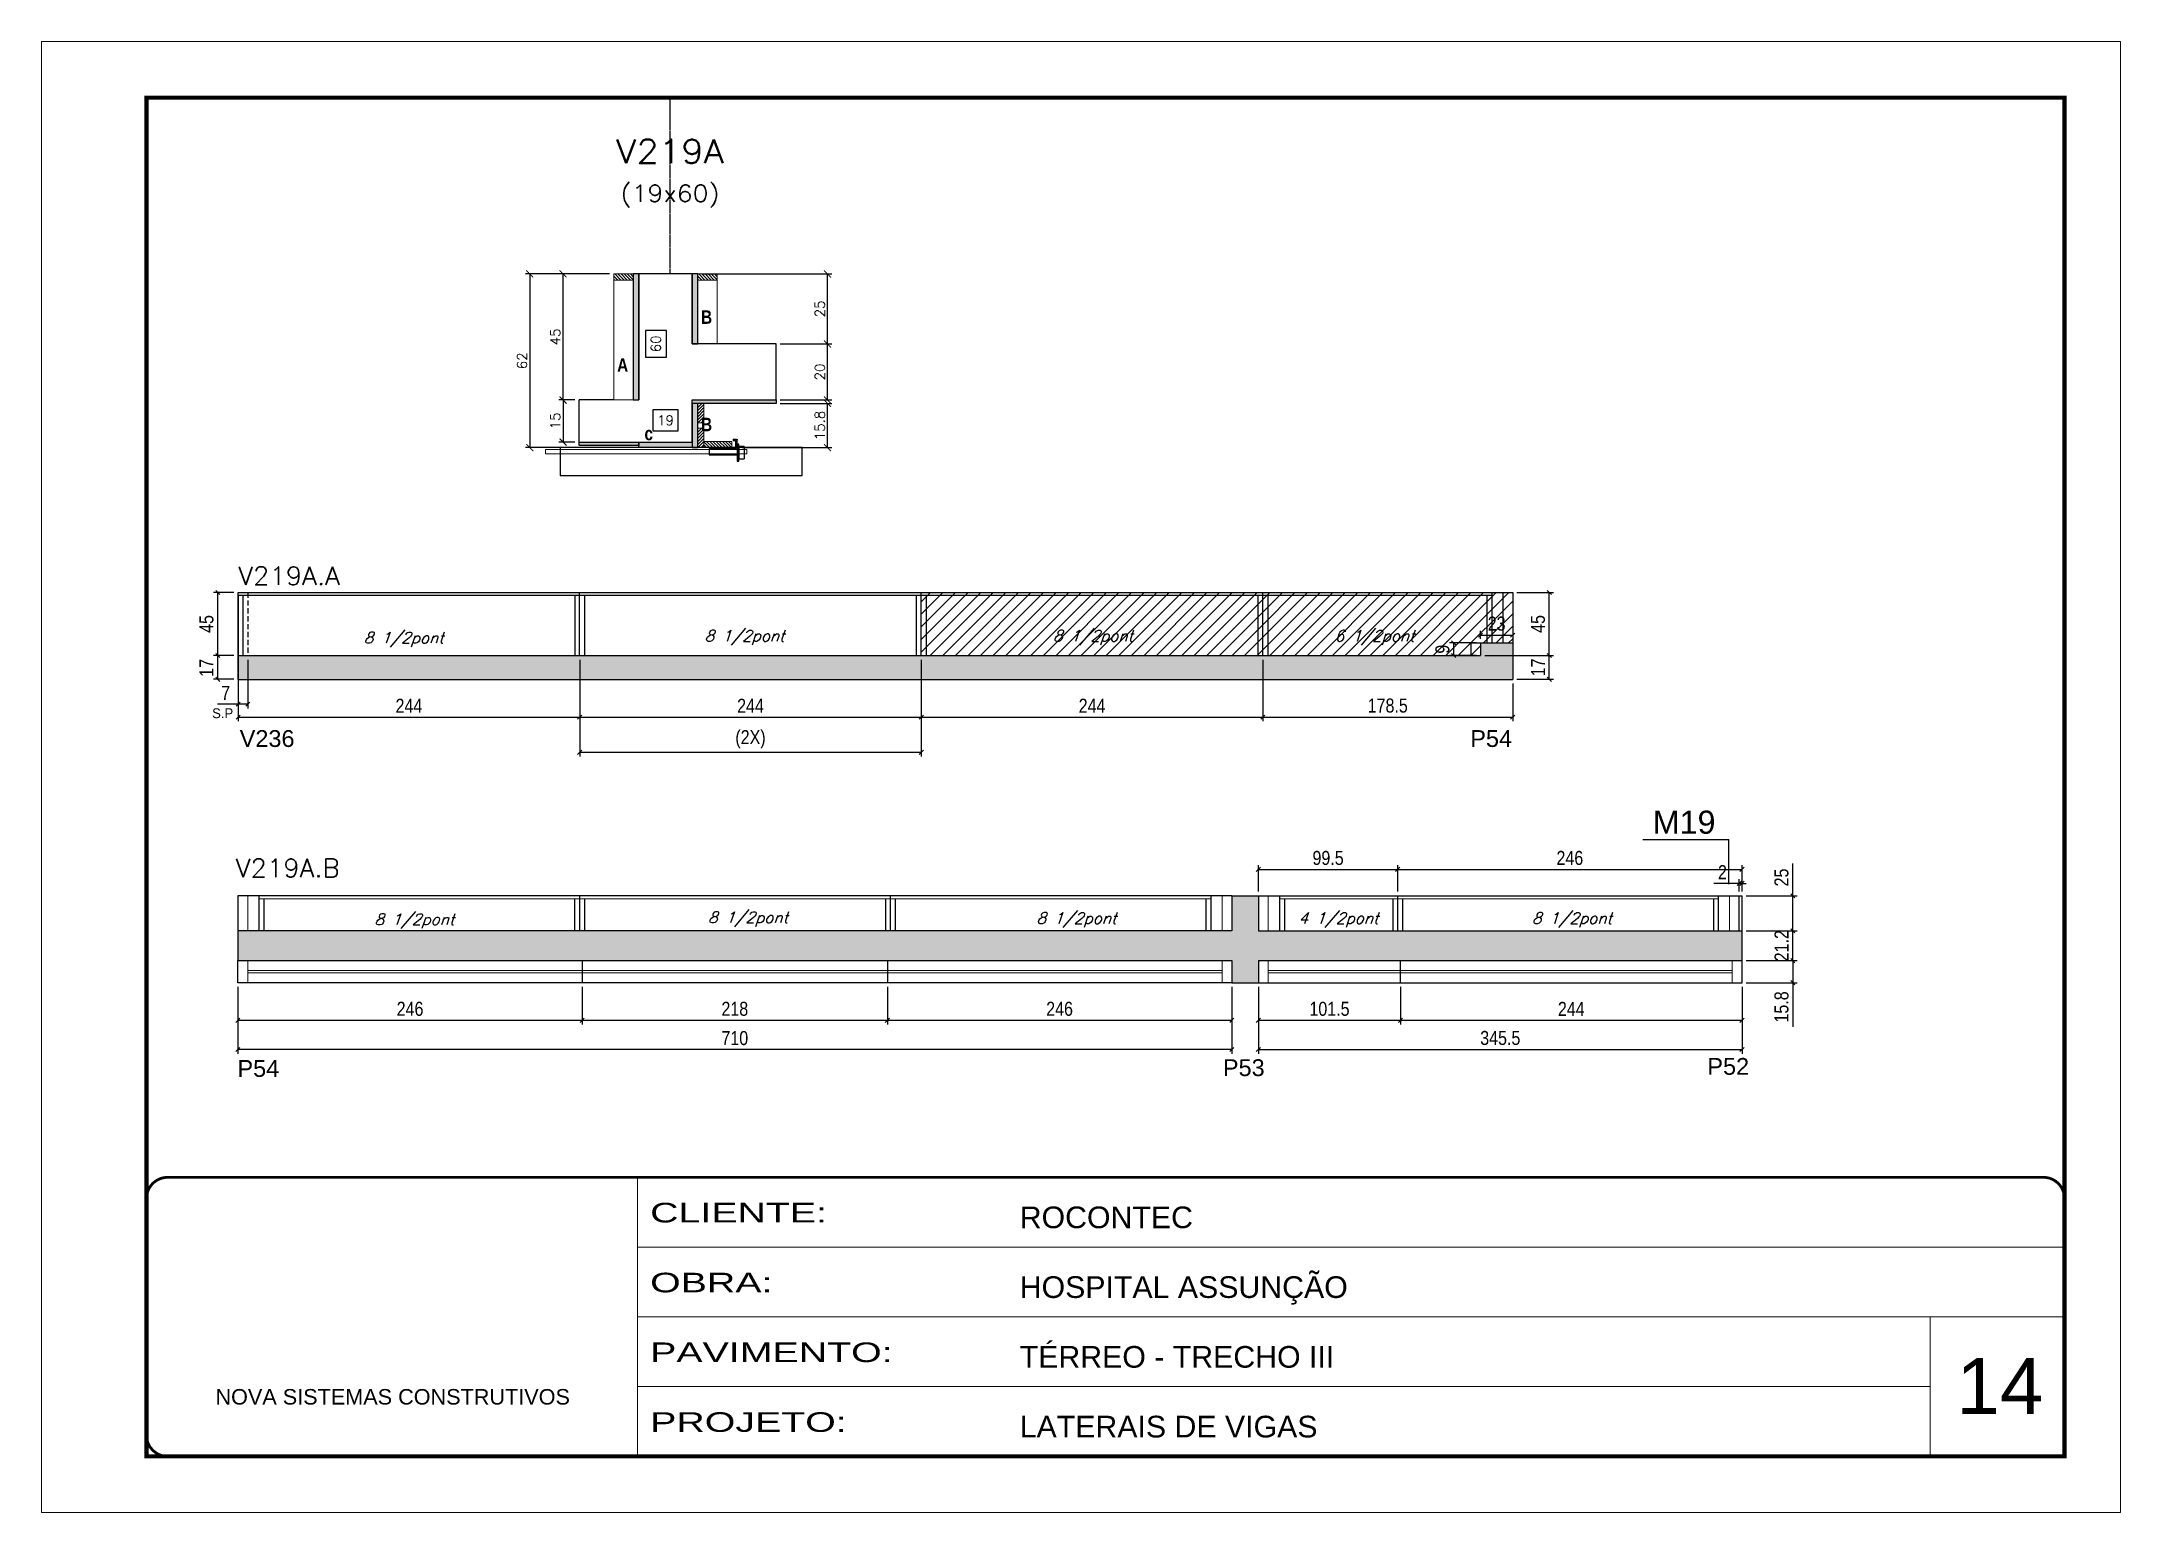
# Model space of a CAD drawing. Extents: x 137137 to 143418, y 10464 to 34486.
# Drawn here: x 138736 to 140221, y 29990 to 31040 of the extents above; entities that cross this region are included whole.
import ezdxf
from ezdxf.enums import TextEntityAlignment as Align

# ---------------------------------------------------------------- set-up
doc = ezdxf.new("R2010")
doc.units = 0
for name, pattern in [('CONTINUO', [0]), ('DASHED', [0.75, 0.5, -0.25]), ('HIDDEN', [0.375, 0.25, -0.125])]:
    doc.linetypes.add(name, pattern=pattern)
for name, color, linetype in [('5', 5, 'Continuous'), ('barrote', 251, 'Continuous'), ('COTA', 241, 'Continuous'), ('Cota Seção (2x)', 4, 'Continuous'), ('detalhes', 4, 'Continuous'), ('NOMENCLATURA', 7, 'Continuous'), ('Painéis', 200, 'Continuous'), ('presilha', 1, 'Continuous'), ('SARR_2.2x7', 40, 'Continuous'), ('SARR_3.5x7', 81, 'Continuous'), ('texto', 7, 'Continuous'), ('Texto de Titulo', 7, 'Continuous'), ('Texto Qtd Sarr', 242, 'Continuous')]:
    doc.layers.add(name, color=color, linetype=linetype)
for name, color, linetype, lineweight in [('CARIMBO', 255, 'Continuous', 9), ('CONCRETO', 251, 'Continuous', 25), ('Folhas', 255, 'Continuous', 9), ('Hachura', 251, 'Continuous', 9), ('Madeira', 126, 'Continuous', 18), ('Sarr 2.2x7', 40, 'Continuous', 9), ('SARRAFO DE PRESSAO', 251, 'DASHED', 9), ('SCO-___-LAJ', 2, 'Continuous', 0), ('Texto Seção', 7, 'Continuous', 15)]:
    doc.layers.add(name, color=color, linetype=linetype, lineweight=lineweight)
doc.styles.add('ARIAL', font='arial.ttf')
doc.styles.add('COTA TECNICA', font='techl___.ttf', dxfattribs={"height": 10})
doc.styles.add('REGUA-120', font='ROMANS.shx', dxfattribs={"height": 15})
doc.styles.add('Romans', font='romans.shx')
doc.styles.add('ROMAS860', font='ROMAS860.SHX')
doc.styles.get("Standard").update_dxf_attribs({"font": 'arial.ttf'})
doc.styles.add('TECNICA', font='techb___.ttf', dxfattribs={"height": 10})
doc.styles.add('Tecnologia', font='')
doc.styles.get('Tecnologia').set_extended_font_data('Forgotten Futurist')
doc.dimstyles.new('Cota Seção (2x)', dxfattribs={"dimtxt": 7, "dimasz": 5, "dimexe": 3, "dimexo": 3, "dimgap": 2, "dimtad": 3, "dimdec": 1, "dimlfac": 0.5, "dimzin": 12, "dimdsep": 46, "dimtxsty": 'Romans', "dimblk": 'ARCHTICK', "dimcen": 0, "dimclrd": 4, "dimclre": 4, "dimclrt": 1, "dimadec": 1, "dimazin": 3, "dimtfac": 1, "dimtdec": 1, "dimtmove": 0, "dimatfit": 3, "dimldrblk": 'OBLIQUE', "dimfxl": 1, "dimtolj": 1, "dimtzin": 12, "dimarcsym": 0})
doc.dimstyles.new('Cota Seção interna', dxfattribs={"dimtxt": 7, "dimasz": 6, "dimexe": 0.18, "dimexo": 2, "dimgap": -4, "dimtad": 3, "dimdec": 1, "dimlfac": 0.5, "dimzin": 12, "dimdsep": 46, "dimtxsty": 'Romans', "dimblk": 'ARCHTICK', "dimcen": 0.09, "dimse1": 1, "dimse2": 1, "dimsd1": 1, "dimsd2": 1, "dimclrd": 180, "dimclre": 5, "dimclrt": 1, "dimadec": 0, "dimazin": 3, "dimtfac": 1, "dimtdec": 1, "dimtofl": 0, "dimtmove": 0, "dimatfit": 3, "dimldrblk": 'ARCHTICK', "dimfxl": 1, "dimtolj": 1, "dimtzin": 0, "dimarcsym": 0})
doc.dimstyles.new('PAINEL', dxfattribs={"dimtxt": 10, "dimasz": 3, "dimexe": 3, "dimexo": 3, "dimgap": 3, "dimtad": 1, "dimdec": 1, "dimzin": 12, "dimdsep": 46, "dimtxsty": 'COTA TECNICA', "dimblk1": 'OBLIQUE', "dimblk2": 'OBLIQUE', "dimsah": 1, "dimcen": 0.9, "dimclrd": 4, "dimclre": 4, "dimclrt": 240, "dimadec": 1, "dimazin": 3, "dimtfac": 1, "dimtdec": 1, "dimtmove": 0, "dimatfit": 3, "dimfxl": 1, "dimtolj": 1, "dimtzin": 12, "dimarcsym": 0})

msp = doc.modelspace()

# ---------------------------------------------------------------- texts
at = {"layer": '5', "linetype": 'Continuous'}
for s, p in [('V236', (138877.33, 30536.5)), ('P54', (139756.38, 30536.5)), ('P54', (138875.71, 30300.99)), ('P53', (139579.68, 30301.53)), ('P52', (139925.74, 30302.45))]:
    msp.add_text(s, height=12, rotation=0.00004, dxfattribs=at).set_placement(p)
at = {"layer": 'CARIMBO', "style": 'ARIAL'}
msp.add_text('14', height=40, dxfattribs=at).set_placement((140103.65, 30060.19))
at = {"layer": 'detalhes', "style": 'TECNICA'}
for s, p in [('B', (139206.86, 30838.56)), ('A', (139146.9, 30804.3)), ('B', (139206.86, 30761.9)), ('c', (139166.43, 30755.47))]:
    msp.add_text(s, height=9.6, dxfattribs=at).set_placement(p)
at = {"layer": 'NOMENCLATURA', "linetype": 'Continuous'}
msp.add_text('M19', height=16.5, dxfattribs=at).set_placement((139886.71, 30474.54))
at = {"layer": 'texto', "color": 2, "char_height": 8, "attachment_point": 5, "style": 'Romans'}
for s, insert in [('{\\Q19;\\C256;8 1/2pont}', (139237.95, 30614.54)), ('{\\Q19;\\C256;8 1/2pont}', (139486.88, 30614.54)), ('{\\Q19;\\C256;6 1/2pont}', (139687.98, 30614.54)), ('{\\Q19;\\C256;8 1/2pont}', (138994.46, 30613.15)), ('{\\Q19;\\C256;8 1/2pont}', (139002.09, 30412.12)), ('{\\Q19;\\C256;8 1/2pont}', (139240.42, 30413.52)), ('{\\Q19;\\C256;8 1/2pont}', (139475.06, 30412.98)), ('{\\Q19;\\C256;4 1/2pont}', (139662.21, 30412.98)), ('{\\Q19;\\C256;8 1/2pont}', (139828.99, 30412.98))]:
    msp.add_mtext(s, dxfattribs=dict(at, insert=insert))
at = {"layer": 'texto', "color": 4, "insert": (138865.17, 30560.52), "char_height": 7, "attachment_point": 5, "style": 'ROMAS860'}
msp.add_mtext('S.P', dxfattribs=at)
at = {"layer": 'Texto Seção', "style": 'REGUA-120', "width": 1.05}
for s, p in [('V219A.A', (138876.32, 30652.15)), ('V219A.B', (138874.52, 30443.63))]:
    msp.add_text(s, height=13, dxfattribs=at).set_placement(p)

# ---------------------------------------------------------------- blocks, each defined once
blk = doc.blocks.new('9999999999')
at = {"color": 30, "linetype": 'CONTINUO'}
for p, q in [((98564.6, 34230.2), (98564.6, 34429.4)), ((98564.6, 34379.6), (99584, 34379.6)), ((98564.6, 34329.8), (99488, 34329.8)), ((99584, 34329.8), (99488, 34329.8)), ((99488, 34329.8), (99488, 34230.2)), ((98564.6, 34280), (99488, 34280))]:
    blk.add_line(p, q, dxfattribs=at)
at = {"color": 30, "linetype": 'CONTINUO', "const_width": 2}
blk.add_lwpolyline([(99584, 34230.2), (99584, 34414.4, 0.414214), (99569, 34429.4), (98229, 34429.4, 0.414214), (98214, 34414.4), (98214, 34245.2, 0.414214), (98229, 34230.2), (99584, 34230.2)], format="xyb", dxfattribs=at)
at = {"layer": 'Folhas'}
blk.add_lwpolyline([(98139, 34190.2), (99624, 34190.2), (99624, 35240.2), (98139, 35240.2)], close=True, dxfattribs=at)
at = {"layer": 'Folhas', "color": 30, "const_width": 3}
blk.add_lwpolyline([(98214, 34230.2), (99584, 34230.2), (99584, 35200.2), (98214, 35200.2)], close=True, dxfattribs=at)
at = {"color": 7, "linetype": 'Continuous', "ltscale": 5, "style": 'ARIAL'}
for s, height, p in [('ROCONTEC', 15.48, (98837.7, 34393.1)), ('HOSPITAL ASSUNÇÃO', 15.483, (98837.7, 34343.3)), ('TÉRREO - TRECHO III', 15.483, (98837.7, 34293.5)), ('NOVA SISTEMAS CONSTRUTIVOS', 11.059, (98263.2, 34267.2)), ('LATERAIS DE VIGAS', 15.483, (98837.7, 34243.7))]:
    blk.add_text(s, height=height, dxfattribs=at).set_placement(p)
at = {"layer": 'Folhas', "color": 7, "style": 'Tecnologia', "width": 1.5}
for s, p in [('CLIENTE:', (98573.7, 34397.2)), ('OBRA:', (98573.7, 34347.3)), ('PAVIMENTO:', (98573.7, 34297.5)), ('PROJETO:', (98573.7, 34247.7))]:
    blk.add_text(s, height=14, dxfattribs=at).set_placement(p)
blk = doc.blocks.new('titulo1')
at = {"layer": 'Defpoints', "color": 252, "linetype": 'HIDDEN', "ltscale": 2}
blk.add_line((0, 0), (0, 125), dxfattribs=at)
at = {"layer": 'Defpoints', "style": 'Romans', "oblique": 15}
blk.add_attdef('FOLHA', text='', height=10, dxfattribs=at).set_placement((0, 15.6), align=Align.MIDDLE_CENTER)
at = {"layer": 'Texto Qtd Sarr', "color": 3, "style": 'Romans', "oblique": 15}
for tag, height, p in [('TITULO', 17, (0, 71.4)), ('SEÇÃO', 12, (0, 41.5))]:
    blk.add_attdef(tag, text='', height=height, dxfattribs=at).set_placement(p, align=Align.MIDDLE_CENTER)
blk = doc.blocks.new('_ArchTick')
at = {"color": 0, "linetype": 'ByBlock', "const_width": 0.15}
blk.add_lwpolyline([(-0.5, -0.5), (0.5, 0.5)], dxfattribs=at)
blk = doc.blocks.new('*D5531')
at = {"layer": 'COTA', "color": 4, "lineweight": -2, "transparency": 16777216}
for p, q in [((139263.5, 30781.8), (139300.2, 30781.8)), ((139297.2, 30750.2), (139297.2, 30781.8)), ((139236.3, 30750.2), (139300.2, 30750.2))]:
    blk.add_line(p, q, dxfattribs=at)
at = {"layer": 'Defpoints', "color": 0, "transparency": 16777216}
for p in [(139260.5, 30781.8), (139297.2, 30781.8), (139233.3, 30750.2)]:
    blk.add_point(p, dxfattribs=at)
at = {"layer": 'COTA', "color": 4, "lineweight": -2, "transparency": 16777216, "xscale": 5, "yscale": 5, "zscale": 5}
for p, rotation in [((139297.2, 30781.8), 90), ((139297.2, 30750.2), 270)]:
    blk.add_blockref('_ArchTick', p, dxfattribs=dict(at, rotation=rotation))
at = {"layer": 'COTA', "color": 1, "transparency": 16777216, "insert": (139291.7, 30766), "char_height": 7, "attachment_point": 5, "rotation": 90, "style": 'Romans'}
blk.add_mtext('\\A1;15.8', dxfattribs=at)
blk = doc.blocks.new('_Oblique')
at = {"color": 0, "linetype": 'ByBlock', "lineweight": -2}
blk.add_line((-0.5, -0.5), (0.5, 0.5), dxfattribs=at)
blk = doc.blocks.new('*D5532')
at = {"layer": 'COTA', "color": 4, "lineweight": -2, "transparency": 16777216}
for p, q in [((139263.5, 30824.2), (139300.2, 30824.2)), ((139297.2, 30784.2), (139297.2, 30824.2)), ((139263.5, 30784.2), (139300.2, 30784.2))]:
    blk.add_line(p, q, dxfattribs=at)
at = {"layer": 'Defpoints', "color": 0, "transparency": 16777216}
for p in [(139260.5, 30824.2), (139297.2, 30824.2), (139260.5, 30784.2)]:
    blk.add_point(p, dxfattribs=at)
at = {"layer": 'COTA', "color": 4, "lineweight": -2, "transparency": 16777216, "xscale": 5, "yscale": 5, "zscale": 5}
for p, rotation in [((139297.2, 30824.2), 90), ((139297.2, 30784.2), 270)]:
    blk.add_blockref('_ArchTick', p, dxfattribs=dict(at, rotation=rotation))
at = {"layer": 'COTA', "color": 1, "transparency": 16777216, "insert": (139291.7, 30804.2), "char_height": 7, "attachment_point": 5, "rotation": 90, "style": 'Romans'}
blk.add_mtext('\\A1;20', dxfattribs=at)
blk = doc.blocks.new('*D5533')
at = {"layer": 'Cota Seção (2x)', "color": 180, "lineweight": -2, "transparency": 16777216}
for p, q in [((139182.1, 30833.8), (139167.1, 30833.8)), ((139167.1, 30833.8), (139167.1, 30814.8)), ((139182.1, 30814.8), (139182.1, 30833.8)), ((139167.1, 30814.8), (139182.1, 30814.8))]:
    blk.add_line(p, q, dxfattribs=at)
at = {"layer": 'Defpoints', "color": 0, "transparency": 16777216}
for p in [(139186.1, 30874.2), (139200.5, 30874.2), (139200.5, 30754.2)]:
    blk.add_point(p, dxfattribs=at)
at = {"layer": 'Cota Seção (2x)', "color": 1, "transparency": 16777216, "insert": (139174.6, 30824.3), "char_height": 7, "attachment_point": 5, "rotation": 90, "style": 'Romans'}
blk.add_mtext('\\A1;60', dxfattribs=at)
blk = doc.blocks.new('PRESILHA METÁLICA 1')
at = {"layer": 'presilha'}
for p, q in [((0, 13), (6, 13)), ((0, 13), (0, 0)), ((6, 0), (0, 0)), ((6, 15.5), (7.5, 15.5)), ((6, -2.5), (6, 15.5)), ((6, 13), (6, 0)), ((7.5, 10.6), (7.5, 19.9)), ((7.5, 15.5), (7.5, -2.5)), ((37.5, 4.1), (7.5, 4.1)), ((12, 21), (8.6, 21)), ((9, 11.6), (9, 18.9)), ((12, 19.5), (9.6, 19.5)), ((37.5, 11), (9.6, 11)), ((12, 21), (12, 19.5)), ((37.5, 11), (37.5, 4.1)), ((7.5, -2.5), (6, -2.5))]:
    blk.add_line(p, q, dxfattribs=at)
for centre, radius, start, end in [((8.6, 19.9), 1.14, 90, 180), ((9.6, 18.9), 0.57, 90, 180), ((9.6, 11.6), 0.57, 180, 270)]:
    blk.add_arc(centre, radius, start, end, dxfattribs=at)
blk = doc.blocks.new('*D5529')
at = {"layer": 'Cota Seção (2x)', "color": 180, "lineweight": -2, "transparency": 16777216}
for p, q in [((139190.5, 30777.2), (139172.5, 30777.2)), ((139172.5, 30777.2), (139172.5, 30762.2)), ((139190.5, 30762.2), (139190.5, 30777.2)), ((139172.5, 30762.2), (139190.5, 30762.2))]:
    blk.add_line(p, q, dxfattribs=at)
at = {"layer": 'Defpoints', "color": 0, "transparency": 16777216}
for p in [(139200.5, 30758.2), (139162.5, 30750.2), (139200.5, 30750.2)]:
    blk.add_point(p, dxfattribs=at)
at = {"layer": 'Cota Seção (2x)', "color": 1, "transparency": 16777216, "insert": (139181.5, 30769.7), "char_height": 7, "attachment_point": 5, "style": 'Romans'}
blk.add_mtext('\\A1;19', dxfattribs=at)
blk = doc.blocks.new('*D5530')
at = {"layer": 'COTA', "color": 4, "lineweight": -2, "transparency": 16777216}
for p, q in [((139141.5, 30874.2), (139081.5, 30874.2)), ((139084.5, 30874.2), (139084.5, 30750.2)), ((139141.5, 30750.2), (139081.5, 30750.2))]:
    blk.add_line(p, q, dxfattribs=at)
at = {"layer": 'Defpoints', "color": 0, "transparency": 16777216}
for p in [(139144.5, 30874.2), (139084.5, 30750.2), (139144.5, 30750.2)]:
    blk.add_point(p, dxfattribs=at)
at = {"layer": 'COTA', "color": 4, "lineweight": -2, "transparency": 16777216, "xscale": 5, "yscale": 5, "zscale": 5}
for p, rotation in [((139084.5, 30874.2), 90), ((139084.5, 30750.2), 270)]:
    blk.add_blockref('_ArchTick', p, dxfattribs=dict(at, rotation=rotation))
at = {"layer": 'COTA', "color": 1, "transparency": 16777216, "insert": (139079, 30812.2), "char_height": 7, "attachment_point": 5, "rotation": 90, "style": 'Romans'}
blk.add_mtext('\\A1;62', dxfattribs=at)
blk = doc.blocks.new('*D5534')
at = {"layer": 'COTA', "color": 4, "lineweight": -2, "transparency": 16777216}
for p, q in [((139207.5, 30874.2), (139300.2, 30874.2)), ((139297.2, 30824.2), (139297.2, 30874.2)), ((139263.5, 30824.2), (139300.2, 30824.2))]:
    blk.add_line(p, q, dxfattribs=at)
at = {"layer": 'Defpoints', "color": 0, "transparency": 16777216}
for p in [(139204.5, 30874.2), (139297.2, 30874.2), (139260.5, 30824.2)]:
    blk.add_point(p, dxfattribs=at)
at = {"layer": 'COTA', "color": 4, "lineweight": -2, "transparency": 16777216, "xscale": 5, "yscale": 5, "zscale": 5}
for p, rotation in [((139297.2, 30874.2), 90), ((139297.2, 30824.2), 270)]:
    blk.add_blockref('_ArchTick', p, dxfattribs=dict(at, rotation=rotation))
at = {"layer": 'COTA', "color": 1, "transparency": 16777216, "insert": (139291.7, 30849.2), "char_height": 7, "attachment_point": 5, "rotation": 90, "style": 'Romans'}
blk.add_mtext('\\A1;25', dxfattribs=at)
blk = doc.blocks.new('*D5535')
at = {"layer": 'COTA', "color": 4, "lineweight": -2, "transparency": 16777216}
for p, q in [((139141.5, 30874.2), (139105.3, 30874.2)), ((139108.3, 30784.2), (139108.3, 30874.2)), ((139116.8, 30784.2), (139105.3, 30784.2))]:
    blk.add_line(p, q, dxfattribs=at)
at = {"layer": 'Defpoints', "color": 0, "transparency": 16777216}
for p in [(139108.3, 30874.2), (139144.5, 30874.2), (139119.8, 30784.2)]:
    blk.add_point(p, dxfattribs=at)
at = {"layer": 'COTA', "color": 4, "lineweight": -2, "transparency": 16777216, "xscale": 5, "yscale": 5, "zscale": 5}
for p, rotation in [((139108.3, 30874.2), 90), ((139108.3, 30784.2), 270)]:
    blk.add_blockref('_ArchTick', p, dxfattribs=dict(at, rotation=rotation))
at = {"layer": 'COTA', "color": 1, "transparency": 16777216, "insert": (139102.8, 30829.2), "char_height": 7, "attachment_point": 5, "rotation": 90, "style": 'Romans'}
blk.add_mtext('\\A1;45', dxfattribs=at)
blk = doc.blocks.new('*D5536')
at = {"layer": 'COTA', "color": 4, "linetype": 'ByBlock', "lineweight": -2, "transparency": 16777216}
for p, q in [((138876.2, 30611.2), (138876.2, 30554.8)), ((139120.2, 30598.8), (139120.2, 30554.8)), ((138876.2, 30557.8), (139120.2, 30557.8))]:
    blk.add_line(p, q, dxfattribs=at)
at = {"layer": 'Defpoints', "color": 0, "linetype": 'ByBlock', "transparency": 16777216}
for p in [(138876.2, 30614.2), (139120.2, 30601.8), (139120.2, 30557.8)]:
    blk.add_point(p, dxfattribs=at)
at = {"layer": 'COTA', "color": 4, "linetype": 'ByBlock', "lineweight": -2, "transparency": 16777216, "xscale": 3, "yscale": 3, "zscale": 3, "rotation": 180}
blk.add_blockref('_Oblique', (138876.2, 30557.8), dxfattribs=at)
at = {"layer": 'COTA', "color": 4, "linetype": 'ByBlock', "lineweight": -2, "transparency": 16777216, "xscale": 3, "yscale": 3, "zscale": 3}
blk.add_blockref('_Oblique', (139120.2, 30557.8), dxfattribs=at)
at = {"layer": 'COTA', "color": 240, "linetype": 'ByBlock', "transparency": 16777216, "insert": (138998.2, 30565.9), "char_height": 10, "attachment_point": 5, "style": 'COTA TECNICA'}
blk.add_mtext('\\A1;244', dxfattribs=at)
blk = doc.blocks.new('*D5537')
at = {"layer": 'COTA', "color": 4, "linetype": 'ByBlock', "lineweight": -2, "transparency": 16777216}
for p, q in [((139120.2, 30598.8), (139120.2, 30554.8)), ((139364.2, 30598.8), (139364.2, 30554.8)), ((139120.2, 30557.8), (139364.2, 30557.8))]:
    blk.add_line(p, q, dxfattribs=at)
at = {"layer": 'Defpoints', "color": 0, "linetype": 'ByBlock', "transparency": 16777216}
for p in [(139120.2, 30601.8), (139364.2, 30601.8), (139364.2, 30557.8)]:
    blk.add_point(p, dxfattribs=at)
at = {"layer": 'COTA', "color": 4, "linetype": 'ByBlock', "lineweight": -2, "transparency": 16777216, "xscale": 3, "yscale": 3, "zscale": 3, "rotation": 180}
blk.add_blockref('_Oblique', (139120.2, 30557.8), dxfattribs=at)
at = {"layer": 'COTA', "color": 4, "linetype": 'ByBlock', "lineweight": -2, "transparency": 16777216, "xscale": 3, "yscale": 3, "zscale": 3}
blk.add_blockref('_Oblique', (139364.2, 30557.8), dxfattribs=at)
at = {"layer": 'COTA', "color": 240, "linetype": 'ByBlock', "transparency": 16777216, "insert": (139242.2, 30565.9), "char_height": 10, "attachment_point": 5, "style": 'COTA TECNICA'}
blk.add_mtext('\\A1;244', dxfattribs=at)
blk = doc.blocks.new('*D5538')
at = {"layer": 'COTA', "color": 4, "linetype": 'ByBlock', "lineweight": -2, "transparency": 16777216}
for p, q in [((138873.2, 30646.8), (138858.7, 30646.8)), ((138861.7, 30601.8), (138861.7, 30646.8)), ((138873.2, 30601.8), (138858.7, 30601.8))]:
    blk.add_line(p, q, dxfattribs=at)
at = {"layer": 'Defpoints', "color": 0, "linetype": 'ByBlock', "transparency": 16777216}
for p in [(138861.7, 30646.8), (138876.2, 30646.8), (138876.2, 30601.8)]:
    blk.add_point(p, dxfattribs=at)
at = {"layer": 'COTA', "color": 4, "linetype": 'ByBlock', "lineweight": -2, "transparency": 16777216, "xscale": 3, "yscale": 3, "zscale": 3}
for p, rotation in [((138861.7, 30646.8), 90), ((138861.7, 30601.8), 270)]:
    blk.add_blockref('_Oblique', p, dxfattribs=dict(at, rotation=rotation))
at = {"layer": 'COTA', "color": 240, "linetype": 'ByBlock', "transparency": 16777216, "insert": (138853.6, 30624.3), "char_height": 10, "attachment_point": 5, "rotation": 90, "style": 'COTA TECNICA'}
blk.add_mtext('\\A1;45', dxfattribs=at)
blk = doc.blocks.new('*D5539')
at = {"layer": 'COTA', "color": 4, "linetype": 'ByBlock', "lineweight": -2, "transparency": 16777216}
for p, q in [((138873.2, 30601.8), (138858.7, 30601.8)), ((138861.7, 30584.8), (138861.7, 30601.8)), ((138873.2, 30584.8), (138858.7, 30584.8))]:
    blk.add_line(p, q, dxfattribs=at)
at = {"layer": 'Defpoints', "color": 0, "linetype": 'ByBlock', "transparency": 16777216}
for p in [(138861.7, 30601.8), (138876.2, 30601.8), (138876.2, 30584.8)]:
    blk.add_point(p, dxfattribs=at)
at = {"layer": 'COTA', "color": 4, "linetype": 'ByBlock', "lineweight": -2, "transparency": 16777216, "xscale": 3, "yscale": 3, "zscale": 3}
for p, rotation in [((138861.7, 30601.8), 90), ((138861.7, 30584.8), 270)]:
    blk.add_blockref('_Oblique', p, dxfattribs=dict(at, rotation=rotation))
at = {"layer": 'COTA', "color": 240, "linetype": 'ByBlock', "transparency": 16777216, "insert": (138853.6, 30592.9), "char_height": 10, "attachment_point": 5, "rotation": 90, "style": 'COTA TECNICA'}
blk.add_mtext('\\A1;17', dxfattribs=at)
blk = doc.blocks.new('*D5540')
at = {"layer": 'COTA', "color": 4, "lineweight": -2, "ltscale": 25, "transparency": 16777216}
for p, q in [((139120.2, 30598.8), (139120.2, 30529.7)), ((139364.2, 30598.8), (139364.2, 30529.7)), ((139120.2, 30532.7), (139364.2, 30532.7))]:
    blk.add_line(p, q, dxfattribs=at)
at = {"layer": 'Defpoints', "color": 0, "ltscale": 25, "transparency": 16777216}
for p in [(139120.2, 30601.8), (139364.2, 30601.8), (139364.2, 30532.7)]:
    blk.add_point(p, dxfattribs=at)
at = {"layer": 'COTA', "color": 4, "lineweight": -2, "ltscale": 25, "transparency": 16777216, "xscale": 3, "yscale": 3, "zscale": 3, "rotation": 180}
blk.add_blockref('_Oblique', (139120.2, 30532.7), dxfattribs=at)
at = {"layer": 'COTA', "color": 4, "lineweight": -2, "ltscale": 25, "transparency": 16777216, "xscale": 3, "yscale": 3, "zscale": 3}
blk.add_blockref('_Oblique', (139364.2, 30532.7), dxfattribs=at)
at = {"layer": 'COTA', "color": 240, "ltscale": 25, "transparency": 16777216, "insert": (139242.2, 30542), "char_height": 10, "attachment_point": 5, "style": 'COTA TECNICA'}
blk.add_mtext('\\A1;(2X)', dxfattribs=at)
blk = doc.blocks.new('*D5541')
at = {"layer": 'COTA', "color": 4, "lineweight": -2, "ltscale": 25, "transparency": 16777216}
for p, q in [((139608.2, 30598.8), (139608.2, 30554.8)), ((139786.7, 30581.8), (139786.7, 30554.8)), ((139608.2, 30557.8), (139786.7, 30557.8))]:
    blk.add_line(p, q, dxfattribs=at)
at = {"layer": 'Defpoints', "color": 0, "ltscale": 25, "transparency": 16777216}
for p in [(139608.2, 30601.8), (139786.7, 30584.8), (139786.7, 30557.8)]:
    blk.add_point(p, dxfattribs=at)
at = {"layer": 'COTA', "color": 4, "lineweight": -2, "ltscale": 25, "transparency": 16777216, "xscale": 3, "yscale": 3, "zscale": 3, "rotation": 180}
blk.add_blockref('_Oblique', (139608.2, 30557.8), dxfattribs=at)
at = {"layer": 'COTA', "color": 4, "lineweight": -2, "ltscale": 25, "transparency": 16777216, "xscale": 3, "yscale": 3, "zscale": 3}
blk.add_blockref('_Oblique', (139786.7, 30557.8), dxfattribs=at)
at = {"layer": 'COTA', "color": 240, "ltscale": 25, "transparency": 16777216, "insert": (139697.4, 30566), "char_height": 10, "attachment_point": 5, "style": 'COTA TECNICA'}
blk.add_mtext('\\A1;178.5', dxfattribs=at)
blk = doc.blocks.new('*D5542')
at = {"layer": 'COTA', "color": 4, "lineweight": -2, "ltscale": 25, "transparency": 16777216}
for p, q in [((138876.2, 30598.8), (138876.2, 30564)), ((138883.1, 30598.8), (138883.1, 30564)), ((138876.2, 30567), (138861.4, 30567)), ((138883.1, 30567), (138876.2, 30567))]:
    blk.add_line(p, q, dxfattribs=at)
at = {"layer": 'Defpoints', "color": 0, "ltscale": 25, "transparency": 16777216}
for p in [(138876.2, 30601.8), (138883.1, 30601.8), (138876.2, 30567)]:
    blk.add_point(p, dxfattribs=at)
at = {"layer": 'COTA', "color": 4, "lineweight": -2, "ltscale": 25, "transparency": 16777216, "xscale": 3, "yscale": 3, "zscale": 3, "rotation": 180}
blk.add_blockref('_Oblique', (138876.2, 30567), dxfattribs=at)
at = {"layer": 'COTA', "color": 4, "lineweight": -2, "ltscale": 25, "transparency": 16777216, "xscale": 3, "yscale": 3, "zscale": 3}
blk.add_blockref('_Oblique', (138883.1, 30567), dxfattribs=at)
at = {"layer": 'COTA', "color": 240, "ltscale": 25, "transparency": 16777216, "insert": (138867.3, 30575.1), "char_height": 10, "attachment_point": 5, "style": 'COTA TECNICA'}
blk.add_mtext('\\A1;7', dxfattribs=at)
blk = doc.blocks.new('*D5544')
at = {"layer": 'COTA', "color": 4, "lineweight": -2, "ltscale": 25, "transparency": 16777216}
for p, q in [((138876, 30365.2), (138876, 30338.4)), ((139122, 30365.2), (139122, 30338.4)), ((138876, 30341.4), (139122, 30341.4))]:
    blk.add_line(p, q, dxfattribs=at)
at = {"layer": 'Defpoints', "color": 0, "ltscale": 25, "transparency": 16777216}
for p in [(138876, 30368.2), (139122, 30368.2), (139122, 30341.4)]:
    blk.add_point(p, dxfattribs=at)
at = {"layer": 'COTA', "color": 4, "lineweight": -2, "ltscale": 25, "transparency": 16777216, "xscale": 3, "yscale": 3, "zscale": 3, "rotation": 180}
blk.add_blockref('_Oblique', (138876, 30341.4), dxfattribs=at)
at = {"layer": 'COTA', "color": 4, "lineweight": -2, "ltscale": 25, "transparency": 16777216, "xscale": 3, "yscale": 3, "zscale": 3}
blk.add_blockref('_Oblique', (139122, 30341.4), dxfattribs=at)
at = {"layer": 'COTA', "color": 240, "ltscale": 25, "transparency": 16777216, "insert": (138999, 30349.5), "char_height": 10, "attachment_point": 5, "style": 'COTA TECNICA'}
blk.add_mtext('\\A1;246', dxfattribs=at)
blk = doc.blocks.new('*D5545')
at = {"layer": 'COTA', "color": 4, "lineweight": -2, "ltscale": 25, "transparency": 16777216}
for p, q in [((139122, 30365.2), (139122, 30338.4)), ((139340, 30365.2), (139340, 30338.4)), ((139122, 30341.4), (139340, 30341.4))]:
    blk.add_line(p, q, dxfattribs=at)
at = {"layer": 'Defpoints', "color": 0, "ltscale": 25, "transparency": 16777216}
for p in [(139122, 30368.2), (139340, 30368.2), (139340, 30341.4)]:
    blk.add_point(p, dxfattribs=at)
at = {"layer": 'COTA', "color": 4, "lineweight": -2, "ltscale": 25, "transparency": 16777216, "xscale": 3, "yscale": 3, "zscale": 3, "rotation": 180}
blk.add_blockref('_Oblique', (139122, 30341.4), dxfattribs=at)
at = {"layer": 'COTA', "color": 4, "lineweight": -2, "ltscale": 25, "transparency": 16777216, "xscale": 3, "yscale": 3, "zscale": 3}
blk.add_blockref('_Oblique', (139340, 30341.4), dxfattribs=at)
at = {"layer": 'COTA', "color": 240, "ltscale": 25, "transparency": 16777216, "insert": (139231, 30349.5), "char_height": 10, "attachment_point": 5, "style": 'COTA TECNICA'}
blk.add_mtext('\\A1;218', dxfattribs=at)
blk = doc.blocks.new('*D5543')
at = {"layer": 'COTA', "color": 4, "lineweight": -2, "ltscale": 25, "transparency": 16777216}
for p, q in [((139340, 30365.2), (139340, 30338.4)), ((139586, 30365.2), (139586, 30338.4)), ((139340, 30341.4), (139586, 30341.4))]:
    blk.add_line(p, q, dxfattribs=at)
at = {"layer": 'Defpoints', "color": 0, "ltscale": 25, "transparency": 16777216}
for p in [(139340, 30368.2), (139586, 30368.2), (139586, 30341.4)]:
    blk.add_point(p, dxfattribs=at)
at = {"layer": 'COTA', "color": 4, "lineweight": -2, "ltscale": 25, "transparency": 16777216, "xscale": 3, "yscale": 3, "zscale": 3, "rotation": 180}
blk.add_blockref('_Oblique', (139340, 30341.4), dxfattribs=at)
at = {"layer": 'COTA', "color": 4, "lineweight": -2, "ltscale": 25, "transparency": 16777216, "xscale": 3, "yscale": 3, "zscale": 3}
blk.add_blockref('_Oblique', (139586, 30341.4), dxfattribs=at)
at = {"layer": 'COTA', "color": 240, "ltscale": 25, "transparency": 16777216, "insert": (139463, 30349.5), "char_height": 10, "attachment_point": 5, "style": 'COTA TECNICA'}
blk.add_mtext('\\A1;246', dxfattribs=at)
blk = doc.blocks.new('*D5546')
at = {"layer": 'COTA', "color": 4, "lineweight": -2, "transparency": 16777216}
for p, q in [((139116.8, 30784.2), (139105.3, 30784.2)), ((139108.3, 30784.2), (139108.3, 30754.2)), ((139116.8, 30754.2), (139105.3, 30754.2))]:
    blk.add_line(p, q, dxfattribs=at)
at = {"layer": 'Defpoints', "color": 0, "transparency": 16777216}
for p in [(139119.8, 30784.2), (139108.3, 30754.2), (139119.8, 30754.2)]:
    blk.add_point(p, dxfattribs=at)
at = {"layer": 'COTA', "color": 4, "lineweight": -2, "transparency": 16777216, "xscale": 5, "yscale": 5, "zscale": 5}
for p, rotation in [((139108.3, 30784.2), 90), ((139108.3, 30754.2), 270)]:
    blk.add_blockref('_ArchTick', p, dxfattribs=dict(at, rotation=rotation))
at = {"layer": 'COTA', "color": 1, "transparency": 16777216, "insert": (139102.8, 30769.2), "char_height": 7, "attachment_point": 5, "rotation": 90, "style": 'Romans'}
blk.add_mtext('\\A1;15', dxfattribs=at)
blk = doc.blocks.new('*D5547')
at = {"layer": 'COTA', "color": 4, "lineweight": -2, "ltscale": 25, "transparency": 16777216}
for p, q in [((139763.7, 30613.8), (139763.7, 30619.3)), ((139763.7, 30616.3), (139786.7, 30616.3))]:
    blk.add_line(p, q, dxfattribs=at)
at = {"layer": 'Defpoints', "color": 0, "ltscale": 25, "transparency": 16777216}
for p in [(139763.7, 30610.8), (139786.7, 30616.3), (139786.7, 30616.3)]:
    blk.add_point(p, dxfattribs=at)
at = {"layer": 'COTA', "color": 4, "lineweight": -2, "ltscale": 25, "transparency": 16777216, "xscale": 3, "yscale": 3, "zscale": 3, "rotation": 180}
blk.add_blockref('_Oblique', (139763.7, 30616.3), dxfattribs=at)
at = {"layer": 'COTA', "color": 4, "lineweight": -2, "ltscale": 25, "transparency": 16777216, "xscale": 3, "yscale": 3, "zscale": 3}
blk.add_blockref('_Oblique', (139786.7, 30616.3), dxfattribs=at)
at = {"layer": 'COTA', "color": 240, "ltscale": 25, "transparency": 16777216, "insert": (139775.2, 30624.5), "char_height": 10, "attachment_point": 5, "style": 'COTA TECNICA'}
blk.add_mtext('\\A1;23', dxfattribs=at)
blk = doc.blocks.new('*D5548')
at = {"layer": 'COTA', "color": 4, "lineweight": -2, "ltscale": 25, "transparency": 16777216}
for p, q in [((139760.7, 30610.8), (139741.5, 30610.8)), ((139744.5, 30610.8), (139744.5, 30601.8)), ((139760.7, 30601.8), (139741.5, 30601.8))]:
    blk.add_line(p, q, dxfattribs=at)
at = {"layer": 'Defpoints', "color": 0, "ltscale": 25, "transparency": 16777216}
for p in [(139763.7, 30610.8), (139744.5, 30601.8), (139763.7, 30601.8)]:
    blk.add_point(p, dxfattribs=at)
at = {"layer": 'COTA', "color": 4, "lineweight": -2, "ltscale": 25, "transparency": 16777216, "xscale": 3, "yscale": 3, "zscale": 3}
for p, rotation in [((139744.5, 30610.8), 90), ((139744.5, 30601.8), 270)]:
    blk.add_blockref('_Oblique', p, dxfattribs=dict(at, rotation=rotation))
at = {"layer": 'COTA', "color": 240, "ltscale": 25, "transparency": 16777216, "insert": (139736.5, 30606.3), "char_height": 10, "attachment_point": 5, "rotation": 90, "style": 'COTA TECNICA'}
blk.add_mtext('\\A1;9', dxfattribs=at)
blk = doc.blocks.new('*D5549')
at = {"layer": 'COTA', "color": 4, "lineweight": -2, "ltscale": 25, "transparency": 16777216}
for p, q in [((139605, 30365.2), (139605, 30338.4)), ((139706.5, 30365.2), (139706.5, 30338.4)), ((139605, 30341.4), (139706.5, 30341.4))]:
    blk.add_line(p, q, dxfattribs=at)
at = {"layer": 'Defpoints', "color": 0, "ltscale": 25, "transparency": 16777216}
for p in [(139605, 30368.2), (139706.5, 30368.2), (139706.5, 30341.4)]:
    blk.add_point(p, dxfattribs=at)
at = {"layer": 'COTA', "color": 4, "lineweight": -2, "ltscale": 25, "transparency": 16777216, "xscale": 3, "yscale": 3, "zscale": 3, "rotation": 180}
blk.add_blockref('_Oblique', (139605, 30341.4), dxfattribs=at)
at = {"layer": 'COTA', "color": 4, "lineweight": -2, "ltscale": 25, "transparency": 16777216, "xscale": 3, "yscale": 3, "zscale": 3}
blk.add_blockref('_Oblique', (139706.5, 30341.4), dxfattribs=at)
at = {"layer": 'COTA', "color": 240, "ltscale": 25, "transparency": 16777216, "insert": (139655.8, 30349.5), "char_height": 10, "attachment_point": 5, "style": 'COTA TECNICA'}
blk.add_mtext('\\A1;101.5', dxfattribs=at)
blk = doc.blocks.new('*D5550')
at = {"layer": 'COTA', "color": 4, "lineweight": -2, "ltscale": 25, "transparency": 16777216}
for p, q in [((139706.5, 30365.2), (139706.5, 30338.4)), ((139950.5, 30365.2), (139950.5, 30338.4)), ((139706.5, 30341.4), (139950.5, 30341.4))]:
    blk.add_line(p, q, dxfattribs=at)
at = {"layer": 'Defpoints', "color": 0, "ltscale": 25, "transparency": 16777216}
for p in [(139706.5, 30368.2), (139950.5, 30368.2), (139950.5, 30341.4)]:
    blk.add_point(p, dxfattribs=at)
at = {"layer": 'COTA', "color": 4, "lineweight": -2, "ltscale": 25, "transparency": 16777216, "xscale": 3, "yscale": 3, "zscale": 3, "rotation": 180}
blk.add_blockref('_Oblique', (139706.5, 30341.4), dxfattribs=at)
at = {"layer": 'COTA', "color": 4, "lineweight": -2, "ltscale": 25, "transparency": 16777216, "xscale": 3, "yscale": 3, "zscale": 3}
blk.add_blockref('_Oblique', (139950.5, 30341.4), dxfattribs=at)
at = {"layer": 'COTA', "color": 240, "ltscale": 25, "transparency": 16777216, "insert": (139828.5, 30349.5), "char_height": 10, "attachment_point": 5, "style": 'COTA TECNICA'}
blk.add_mtext('\\A1;244', dxfattribs=at)
blk = doc.blocks.new('*D5551')
at = {"layer": 'COTA', "color": 4, "lineweight": -2, "ltscale": 25, "transparency": 16777216}
for p, q in [((139953.5, 30384), (139989.8, 30384)), ((139986.8, 30384), (139986.8, 30368.2)), ((139953.5, 30368.2), (139989.8, 30368.2)), ((139986.8, 30368.2), (139986.8, 30336.6))]:
    blk.add_line(p, q, dxfattribs=at)
at = {"layer": 'Defpoints', "color": 0, "ltscale": 25, "transparency": 16777216}
for p in [(139950.5, 30384), (139950.5, 30368.2), (139986.8, 30368.2)]:
    blk.add_point(p, dxfattribs=at)
at = {"layer": 'COTA', "color": 4, "lineweight": -2, "ltscale": 25, "transparency": 16777216, "xscale": 3, "yscale": 3, "zscale": 3}
for p, rotation in [((139986.8, 30384), 90), ((139986.8, 30368.2), 270)]:
    blk.add_blockref('_Oblique', p, dxfattribs=dict(at, rotation=rotation))
at = {"layer": 'COTA', "color": 240, "ltscale": 25, "transparency": 16777216, "insert": (139978.7, 30350.9), "char_height": 10, "attachment_point": 5, "rotation": 90, "style": 'COTA TECNICA'}
blk.add_mtext('\\A1;15.8', dxfattribs=at)
blk = doc.blocks.new('*D5552')
at = {"layer": 'COTA', "color": 4, "lineweight": -2, "ltscale": 25, "transparency": 16777216}
for p, q in [((139953.5, 30405.2), (139989.8, 30405.2)), ((139986.8, 30384), (139986.8, 30405.2)), ((139953.5, 30384), (139989.8, 30384))]:
    blk.add_line(p, q, dxfattribs=at)
at = {"layer": 'Defpoints', "color": 0, "ltscale": 25, "transparency": 16777216}
for p in [(139950.5, 30405.2), (139986.8, 30405.2), (139950.5, 30384)]:
    blk.add_point(p, dxfattribs=at)
at = {"layer": 'COTA', "color": 4, "lineweight": -2, "ltscale": 25, "transparency": 16777216, "xscale": 3, "yscale": 3, "zscale": 3}
for p, rotation in [((139986.8, 30405.2), 90), ((139986.8, 30384), 270)]:
    blk.add_blockref('_Oblique', p, dxfattribs=dict(at, rotation=rotation))
at = {"layer": 'COTA', "color": 240, "ltscale": 25, "transparency": 16777216, "insert": (139978.7, 30394.6), "char_height": 10, "attachment_point": 5, "rotation": 90, "style": 'COTA TECNICA'}
blk.add_mtext('\\A1;21.2', dxfattribs=at)
blk = doc.blocks.new('*D5553')
at = {"layer": 'COTA', "color": 4, "lineweight": -2, "ltscale": 25, "transparency": 16777216}
for p, q in [((139986.8, 30430.2), (139986.8, 30453.3)), ((139953.5, 30430.2), (139989.8, 30430.2)), ((139986.8, 30405.2), (139986.8, 30430.2)), ((139953.5, 30405.2), (139989.8, 30405.2))]:
    blk.add_line(p, q, dxfattribs=at)
at = {"layer": 'Defpoints', "color": 0, "ltscale": 25, "transparency": 16777216}
for p in [(139950.5, 30430.2), (139986.8, 30430.2), (139950.5, 30405.2)]:
    blk.add_point(p, dxfattribs=at)
at = {"layer": 'COTA', "color": 4, "lineweight": -2, "ltscale": 25, "transparency": 16777216, "xscale": 3, "yscale": 3, "zscale": 3}
for p, rotation in [((139986.8, 30430.2), 90), ((139986.8, 30405.2), 270)]:
    blk.add_blockref('_Oblique', p, dxfattribs=dict(at, rotation=rotation))
at = {"layer": 'COTA', "color": 240, "ltscale": 25, "transparency": 16777216, "insert": (139978.7, 30443.3), "char_height": 10, "attachment_point": 5, "rotation": 90, "style": 'COTA TECNICA'}
blk.add_mtext('\\A1;25', dxfattribs=at)
blk = doc.blocks.new('*D5554')
at = {"layer": 'COTA', "color": 4, "lineweight": -2, "ltscale": 25, "transparency": 16777216}
for p, q in [((139948.5, 30439.1), (139930.4, 30439.1)), ((139948.5, 30433.2), (139948.5, 30442.1)), ((139950.5, 30439.1), (139948.5, 30439.1)), ((139950.5, 30433.2), (139950.5, 30442.1)), ((139950.5, 30439.1), (139953.5, 30439.1))]:
    blk.add_line(p, q, dxfattribs=at)
at = {"layer": 'Defpoints', "color": 0, "ltscale": 25, "transparency": 16777216}
for p in [(139948.5, 30439.1), (139948.5, 30430.2), (139950.5, 30430.2)]:
    blk.add_point(p, dxfattribs=at)
at = {"layer": 'COTA', "color": 4, "lineweight": -2, "ltscale": 25, "transparency": 16777216, "xscale": 3, "yscale": 3, "zscale": 3}
blk.add_blockref('_Oblique', (139948.5, 30439.1), dxfattribs=at)
at = {"layer": 'COTA', "color": 4, "lineweight": -2, "ltscale": 25, "transparency": 16777216, "xscale": 3, "yscale": 3, "zscale": 3, "rotation": 180}
blk.add_blockref('_Oblique', (139950.5, 30439.1), dxfattribs=at)
at = {"layer": 'COTA', "color": 240, "ltscale": 25, "transparency": 16777216, "insert": (139936.5, 30447.1), "char_height": 10, "attachment_point": 5, "style": 'COTA TECNICA'}
blk.add_mtext('\\A1;2', dxfattribs=at)
blk = doc.blocks.new('*D5555')
at = {"layer": 'COTA', "color": 4, "lineweight": -2, "ltscale": 25, "transparency": 16777216}
for p, q in [((139605, 30433.2), (139605, 30452.1)), ((139605, 30449.1), (139704.5, 30449.1)), ((139704.5, 30433.2), (139704.5, 30452.1))]:
    blk.add_line(p, q, dxfattribs=at)
at = {"layer": 'Defpoints', "color": 0, "ltscale": 25, "transparency": 16777216}
for p in [(139704.5, 30449.1), (139605, 30430.2), (139704.5, 30430.2)]:
    blk.add_point(p, dxfattribs=at)
at = {"layer": 'COTA', "color": 4, "lineweight": -2, "ltscale": 25, "transparency": 16777216, "xscale": 3, "yscale": 3, "zscale": 3, "rotation": 180}
blk.add_blockref('_Oblique', (139605, 30449.1), dxfattribs=at)
at = {"layer": 'COTA', "color": 4, "lineweight": -2, "ltscale": 25, "transparency": 16777216, "xscale": 3, "yscale": 3, "zscale": 3}
blk.add_blockref('_Oblique', (139704.5, 30449.1), dxfattribs=at)
at = {"layer": 'COTA', "color": 240, "ltscale": 25, "transparency": 16777216, "insert": (139654.8, 30457.2), "char_height": 10, "attachment_point": 5, "style": 'COTA TECNICA'}
blk.add_mtext('\\A1;99.5', dxfattribs=at)
blk = doc.blocks.new('*D5556')
at = {"layer": 'COTA', "color": 4, "lineweight": -2, "ltscale": 25, "transparency": 16777216}
for p, q in [((139704.5, 30433.2), (139704.5, 30452.1)), ((139704.5, 30449.1), (139950.5, 30449.1)), ((139950.5, 30433.2), (139950.5, 30452.1))]:
    blk.add_line(p, q, dxfattribs=at)
at = {"layer": 'Defpoints', "color": 0, "ltscale": 25, "transparency": 16777216}
for p in [(139950.5, 30449.1), (139704.5, 30430.2), (139950.5, 30430.2)]:
    blk.add_point(p, dxfattribs=at)
at = {"layer": 'COTA', "color": 4, "lineweight": -2, "ltscale": 25, "transparency": 16777216, "xscale": 3, "yscale": 3, "zscale": 3, "rotation": 180}
blk.add_blockref('_Oblique', (139704.5, 30449.1), dxfattribs=at)
at = {"layer": 'COTA', "color": 4, "lineweight": -2, "ltscale": 25, "transparency": 16777216, "xscale": 3, "yscale": 3, "zscale": 3}
blk.add_blockref('_Oblique', (139950.5, 30449.1), dxfattribs=at)
at = {"layer": 'COTA', "color": 240, "ltscale": 25, "transparency": 16777216, "insert": (139827.5, 30457.2), "char_height": 10, "attachment_point": 5, "style": 'COTA TECNICA'}
blk.add_mtext('\\A1;246', dxfattribs=at)
blk = doc.blocks.new('*D5557')
at = {"layer": 'COTA', "color": 4, "lineweight": -2, "ltscale": 25, "transparency": 16777216}
for p, q in [((139766.7, 30601.8), (139815.8, 30601.8)), ((139812.8, 30584.8), (139812.8, 30601.8)), ((139789.7, 30584.8), (139815.8, 30584.8))]:
    blk.add_line(p, q, dxfattribs=at)
at = {"layer": 'Defpoints', "color": 0, "ltscale": 25, "transparency": 16777216}
for p in [(139763.7, 30601.8), (139812.8, 30601.8), (139786.7, 30584.8)]:
    blk.add_point(p, dxfattribs=at)
at = {"layer": 'COTA', "color": 4, "lineweight": -2, "ltscale": 25, "transparency": 16777216, "xscale": 3, "yscale": 3, "zscale": 3}
for p, rotation in [((139812.8, 30601.8), 90), ((139812.8, 30584.8), 270)]:
    blk.add_blockref('_Oblique', p, dxfattribs=dict(at, rotation=rotation))
at = {"layer": 'COTA', "color": 240, "ltscale": 25, "transparency": 16777216, "insert": (139804.8, 30593.3), "char_height": 10, "attachment_point": 5, "rotation": 90, "style": 'COTA TECNICA'}
blk.add_mtext('\\A1;17', dxfattribs=at)
blk = doc.blocks.new('*D5558')
at = {"layer": 'COTA', "color": 4, "lineweight": -2, "ltscale": 25, "transparency": 16777216}
for p, q in [((139789.7, 30646.8), (139815.8, 30646.8)), ((139812.8, 30601.8), (139812.8, 30646.8)), ((139766.7, 30601.8), (139815.8, 30601.8))]:
    blk.add_line(p, q, dxfattribs=at)
at = {"layer": 'Defpoints', "color": 0, "ltscale": 25, "transparency": 16777216}
for p in [(139786.7, 30646.8), (139812.8, 30646.8), (139763.7, 30601.8)]:
    blk.add_point(p, dxfattribs=at)
at = {"layer": 'COTA', "color": 4, "lineweight": -2, "ltscale": 25, "transparency": 16777216, "xscale": 3, "yscale": 3, "zscale": 3}
for p, rotation in [((139812.8, 30646.8), 90), ((139812.8, 30601.8), 270)]:
    blk.add_blockref('_Oblique', p, dxfattribs=dict(at, rotation=rotation))
at = {"layer": 'COTA', "color": 240, "ltscale": 25, "transparency": 16777216, "insert": (139804.7, 30624.3), "char_height": 10, "attachment_point": 5, "rotation": 90, "style": 'COTA TECNICA'}
blk.add_mtext('\\A1;45', dxfattribs=at)
blk = doc.blocks.new('*D5560')
at = {"layer": 'COTA', "color": 4, "lineweight": -2, "ltscale": 25, "transparency": 16777216}
for p, q in [((139364.2, 30598.8), (139364.2, 30554.8)), ((139608.2, 30598.8), (139608.2, 30554.8)), ((139364.2, 30557.8), (139608.2, 30557.8))]:
    blk.add_line(p, q, dxfattribs=at)
at = {"layer": 'Defpoints', "color": 0, "ltscale": 25, "transparency": 16777216}
for p in [(139364.2, 30601.8), (139608.2, 30601.8), (139608.2, 30557.8)]:
    blk.add_point(p, dxfattribs=at)
at = {"layer": 'COTA', "color": 4, "lineweight": -2, "ltscale": 25, "transparency": 16777216, "xscale": 3, "yscale": 3, "zscale": 3, "rotation": 180}
blk.add_blockref('_Oblique', (139364.2, 30557.8), dxfattribs=at)
at = {"layer": 'COTA', "color": 4, "lineweight": -2, "ltscale": 25, "transparency": 16777216, "xscale": 3, "yscale": 3, "zscale": 3}
blk.add_blockref('_Oblique', (139608.2, 30557.8), dxfattribs=at)
at = {"layer": 'COTA', "color": 240, "ltscale": 25, "transparency": 16777216, "insert": (139486.2, 30565.9), "char_height": 10, "attachment_point": 5, "style": 'COTA TECNICA'}
blk.add_mtext('\\A1;244', dxfattribs=at)
blk = doc.blocks.new('*D6299')
at = {"layer": 'Defpoints', "color": 0, "ltscale": 25, "transparency": 16777216}
for p in [(138876, 30368.2), (139586, 30368.2), (138876, 30320.5)]:
    blk.add_point(p, dxfattribs=at)
at = {"layer": 'Painéis', "color": 4, "lineweight": -2, "ltscale": 25, "transparency": 16777216}
for p, q in [((138876, 30365.2), (138876, 30317.5)), ((139586, 30365.2), (139586, 30317.5)), ((139586, 30320.5), (138876, 30320.5))]:
    blk.add_line(p, q, dxfattribs=at)
at = {"layer": 'Painéis', "color": 4, "lineweight": -2, "ltscale": 25, "transparency": 16777216, "xscale": 3, "yscale": 3, "zscale": 3, "rotation": 180}
blk.add_blockref('_Oblique', (138876, 30320.5), dxfattribs=at)
at = {"layer": 'Painéis', "color": 4, "lineweight": -2, "ltscale": 25, "transparency": 16777216, "xscale": 3, "yscale": 3, "zscale": 3}
blk.add_blockref('_Oblique', (139586, 30320.5), dxfattribs=at)
at = {"layer": 'Painéis', "color": 240, "ltscale": 25, "transparency": 16777216, "insert": (139231, 30328.6), "char_height": 10, "attachment_point": 5, "style": 'COTA TECNICA'}
blk.add_mtext('\\A1;710', dxfattribs=at)
blk = doc.blocks.new('*D6300')
at = {"layer": 'Defpoints', "color": 0, "ltscale": 25, "transparency": 16777216}
for p in [(139605, 30368.2), (139950.5, 30368.2), (139950.5, 30320.5)]:
    blk.add_point(p, dxfattribs=at)
at = {"layer": 'Painéis', "color": 4, "lineweight": -2, "ltscale": 25, "transparency": 16777216}
for p, q in [((139605, 30365.2), (139605, 30317.5)), ((139950.5, 30365.2), (139950.5, 30317.5)), ((139605, 30320.5), (139950.5, 30320.5))]:
    blk.add_line(p, q, dxfattribs=at)
at = {"layer": 'Painéis', "color": 4, "lineweight": -2, "ltscale": 25, "transparency": 16777216, "xscale": 3, "yscale": 3, "zscale": 3, "rotation": 180}
blk.add_blockref('_Oblique', (139605, 30320.5), dxfattribs=at)
at = {"layer": 'Painéis', "color": 4, "lineweight": -2, "ltscale": 25, "transparency": 16777216, "xscale": 3, "yscale": 3, "zscale": 3}
blk.add_blockref('_Oblique', (139950.5, 30320.5), dxfattribs=at)
at = {"layer": 'Painéis', "color": 240, "ltscale": 25, "transparency": 16777216, "insert": (139777.8, 30328.7), "char_height": 10, "attachment_point": 5, "style": 'COTA TECNICA'}
blk.add_mtext('\\A1;345.5', dxfattribs=at)

# ---------------------------------------------------------------- dimensions: what is measured, and where the dimension line sits
at = {"layer": 'COTA'}
for base, p1, p2, picture, middle in [((139084.53, 30750.2), (139144.5, 30874.2), (139144.5, 30750.2), '*D5530', (139079.03, 30812.2)), ((139108.35, 30874.2), (139119.77, 30784.2), (139144.5, 30874.2), '*D5535', (139102.85, 30829.2)), ((139297.22, 30874.2), (139260.5, 30824.2), (139204.5, 30874.2), '*D5534', (139291.72, 30849.2)), ((139297.22, 30824.2), (139260.5, 30784.2), (139260.5, 30824.2), '*D5532', (139291.72, 30804.2)), ((139108.35, 30754.2), (139119.77, 30784.2), (139119.77, 30754.2), '*D5546', (139102.85, 30769.2)), ((139297.22, 30781.8), (139233.3, 30750.2), (139260.5, 30781.8), '*D5531', (139291.72, 30766))]:
    dim = msp.add_linear_dim(base=base, p1=p1, p2=p2, angle=90, dimstyle='Cota Seção (2x)', dxfattribs=at)
    dim.commit()
    dim.dimension.update_dxf_attribs({"geometry": picture, "text_midpoint": middle})
at = {"layer": 'COTA', "linetype": 'ByBlock'}
dim = msp.add_linear_dim(base=(138861.69, 30646.77), p1=(138876.15, 30601.77), p2=(138876.15, 30646.77), angle=90, dimstyle='PAINEL', dxfattribs=at)
dim.commit()
dim.dimension.update_dxf_attribs({"geometry": '*D5538', "text_midpoint": (138853.58, 30624.27)})
at = {"layer": 'COTA', "ltscale": 25}
dim = msp.add_linear_dim(base=(139812.83, 30646.77), p1=(139763.65, 30601.77), p2=(139786.65, 30646.77), angle=90, dimstyle='PAINEL', override={"dimtmove": 1}, dxfattribs=at)
dim.commit()
dim.dimension.update_dxf_attribs({"geometry": '*D5558', "text_midpoint": (139804.72, 30624.27)})
for base, p1, p2, picture, middle in [((139786.65, 30616.32), (139763.65, 30610.77), (139786.65, 30616.32), '*D5547', (139775.15, 30624.54)), ((138876.15, 30567.02), (138883.13, 30601.77), (138876.15, 30601.77), '*D5542', (138867.28, 30575.1)), ((139608.15, 30557.82), (139364.15, 30601.77), (139608.15, 30601.77), '*D5560', (139486.15, 30565.89)), ((139786.65, 30557.82), (139608.15, 30601.77), (139786.65, 30584.77), '*D5541', (139697.4, 30565.95)), ((139704.54, 30449.09), (139605.04, 30430.19), (139704.54, 30430.19), '*D5555', (139654.79, 30457.23)), ((139948.54, 30439.11), (139950.54, 30430.19), (139948.54, 30430.19), '*D5554', (139936.48, 30447.11)), ((139122.04, 30341.38), (138876.04, 30368.19), (139122.04, 30368.19), '*D5544', (138999.04, 30349.48)), ((139706.54, 30341.38), (139605.04, 30368.19), (139706.54, 30368.19), '*D5549', (139655.79, 30349.49))]:
    dim = msp.add_linear_dim(base=base, p1=p1, p2=p2, dimstyle='PAINEL', dxfattribs=at)
    dim.commit()
    dim.dimension.update_dxf_attribs({"geometry": picture, "text_midpoint": middle})
at = {"layer": 'COTA', "linetype": 'ByBlock'}
dim = msp.add_linear_dim(base=(139120.15, 30557.82), p1=(138876.15, 30614.22), p2=(139120.15, 30601.77), dimstyle='PAINEL', dxfattribs=at)
dim.commit()
dim.dimension.update_dxf_attribs({"geometry": '*D5536', "text_midpoint": (138998.15, 30565.89)})
at = {"layer": 'COTA', "ltscale": 25}
for base, p1, p2, picture, middle in [((139744.55, 30601.77), (139763.65, 30610.77), (139763.65, 30601.77), '*D5548', (139744.55, 30606.27)), ((139986.79, 30430.19), (139950.54, 30405.19), (139950.54, 30430.19), '*D5553', (139986.79, 30443.27)), ((139986.79, 30405.19), (139950.54, 30383.99), (139950.54, 30405.19), '*D5552', (139986.79, 30394.59))]:
    dim = msp.add_linear_dim(base=base, p1=p1, p2=p2, angle=90, dimstyle='PAINEL', dxfattribs=at)
    dim.commit()
    dim.dimension.update_dxf_attribs({"geometry": picture, "text_midpoint": middle, "dimtype": 160})
at = {"layer": 'COTA', "linetype": 'ByBlock'}
dim = msp.add_linear_dim(base=(138861.69, 30601.77), p1=(138876.15, 30584.77), p2=(138876.15, 30601.77), angle=90, dimstyle='PAINEL', dxfattribs=at)
dim.commit()
dim.dimension.update_dxf_attribs({"geometry": '*D5539', "text_midpoint": (138861.69, 30592.87), "dimtype": 160})
dim = msp.add_linear_dim(base=(139364.15, 30557.82), p1=(139120.15, 30601.77), p2=(139364.15, 30601.77), dimstyle='PAINEL', override={"dimtmove": 1}, dxfattribs=at)
dim.commit()
dim.dimension.update_dxf_attribs({"geometry": '*D5537', "text_midpoint": (139242.15, 30565.89)})
at = {"layer": 'COTA', "ltscale": 25}
dim = msp.add_linear_dim(base=(139364.15, 30532.74), p1=(139120.15, 30601.77), p2=(139364.15, 30601.77), text='(2X)', dimstyle='PAINEL', dxfattribs=at)
dim.commit()
dim.dimension.update_dxf_attribs({"geometry": '*D5540', "text_midpoint": (139242.15, 30541.96)})
for base, p1, p2, picture, middle in [((139812.83, 30601.77), (139786.65, 30584.77), (139763.65, 30601.77), '*D5557', (139804.76, 30593.27)), ((139986.79, 30368.19), (139950.54, 30383.99), (139950.54, 30368.19), '*D5551', (139978.66, 30350.91))]:
    dim = msp.add_linear_dim(base=base, p1=p1, p2=p2, angle=90, dimstyle='PAINEL', dxfattribs=at)
    dim.commit()
    dim.dimension.update_dxf_attribs({"geometry": picture, "text_midpoint": middle})
for base, p1, p2, picture, middle in [((139950.54, 30449.09), (139704.54, 30430.19), (139950.54, 30430.19), '*D5556', (139827.54, 30457.2)), ((139340.04, 30341.38), (139122.04, 30368.19), (139340.04, 30368.19), '*D5545', (139231.04, 30349.48)), ((139586.04, 30341.38), (139340.04, 30368.19), (139586.04, 30368.19), '*D5543', (139463.04, 30349.48)), ((139950.54, 30341.38), (139706.54, 30368.19), (139950.54, 30368.19), '*D5550', (139828.54, 30349.45))]:
    dim = msp.add_linear_dim(base=base, p1=p1, p2=p2, dimstyle='PAINEL', override={"dimtmove": 1}, dxfattribs=at)
    dim.commit()
    dim.dimension.update_dxf_attribs({"geometry": picture, "text_midpoint": middle})
at = {"layer": 'Cota Seção (2x)'}
dim = msp.add_linear_dim(base=(139186.1, 30874.2), p1=(139200.5, 30754.2), p2=(139200.5, 30874.2), angle=90, dimstyle='Cota Seção interna', dxfattribs=at)
dim.commit()
dim.dimension.update_dxf_attribs({"geometry": '*D5533', "text_midpoint": (139186.1, 30824.3), "dimtype": 160})
dim = msp.add_linear_dim(base=(139200.5, 30758.2), p1=(139162.5, 30750.2), p2=(139200.5, 30750.2), dimstyle='Cota Seção interna', dxfattribs=at)
dim.commit()
dim.dimension.update_dxf_attribs({"geometry": '*D5529', "text_midpoint": (139181.5, 30758.2), "dimtype": 160})
at = {"layer": 'Painéis', "ltscale": 25}
for base, p1, p2, picture, middle in [((138876.04, 30320.49), (139586.04, 30368.19), (138876.04, 30368.19), '*D6299', (139231.04, 30328.59)), ((139950.54, 30320.49), (139605.04, 30368.19), (139950.54, 30368.19), '*D6300', (139777.79, 30328.71))]:
    dim = msp.add_linear_dim(base=base, p1=p1, p2=p2, dimstyle='PAINEL', dxfattribs=at)
    dim.commit()
    dim.dimension.update_dxf_attribs({"geometry": picture, "text_midpoint": middle})

# ---------------------------------------------------------------- hatches: boundary and pattern name
at = {"layer": 'COTA', "linetype": 'ByBlock'}
h = msp.add_hatch(dxfattribs=at)
h.set_pattern_fill('AR-CONC', color=256, scale=0.03)
h.paths.add_polyline_path([(138876.15, 30601.77), (138876.15, 30584.77), (139786.65, 30584.77), (139786.65, 30610.77), (139763.65, 30610.77), (139763.65, 30601.77)])
h = msp.add_hatch(dxfattribs=at)
h.set_pattern_fill('AR-CONC', color=256, scale=0.03)
h.paths.add_polyline_path([(139950.54, 30405.19), (139605.04, 30405.19), (139605.04, 30430.19), (139586.04, 30430.19), (139586.04, 30405.19), (138876.04, 30405.19), (138876.04, 30383.99), (139052.07, 30383.99), (139586.04, 30383.99), (139586.04, 30368.19), (139605.04, 30368.19), (139605.04, 30383.99), (139950.54, 30383.99)])
at = {"layer": 'Hachura'}
h = msp.add_hatch(dxfattribs=at)
h.set_pattern_fill('ANSI31', color=256, scale=0.5, angle=270, style=0)
h.set_pattern_definition([(315, (162034.5625, 22566.5567), (1.12253202, 1.12253202), [])])
h.paths.add_polyline_path([(139144.5, 30869.8), (139144.5, 30874.2), (139158.5, 30874.2), (139158.5, 30869.8)])
h = msp.add_hatch(color=256, dxfattribs=at)
h.dxf.hatch_style = 1
h.paths.add_polyline_path([(139162.5, 30874.2), (139158.5, 30874.2), (139158.5, 30784.2), (139162.5, 30784.2)])
h = msp.add_hatch(color=256, dxfattribs=at)
h.dxf.hatch_style = 1
h.paths.add_polyline_path([(139204.5, 30874.2), (139200.5, 30874.2), (139200.5, 30824.2), (139204.5, 30824.2)])
h = msp.add_hatch(dxfattribs=at)
h.set_pattern_fill('ANSI31', color=256, scale=0.5, angle=270, style=0)
h.set_pattern_definition([(315, (162094.5625, 22566.5567), (1.12253202, 1.12253202), [])])
h.paths.add_polyline_path([(139204.5, 30869.8), (139204.5, 30874.2), (139218.5, 30874.2), (139218.5, 30869.8)])
h = msp.add_hatch(color=256, dxfattribs=at)
h.dxf.hatch_style = 1
h.paths.add_polyline_path([(139200.5, 30781.8), (139200.5, 30784.2), (139260.5, 30784.2), (139260.5, 30781.8)])
h = msp.add_hatch(color=256, dxfattribs=at)
h.dxf.hatch_style = 1
h.paths.add_polyline_path([(139204.5, 30781.8), (139200.5, 30781.8), (139200.5, 30750.2), (139204.5, 30750.2)])
h = msp.add_hatch(dxfattribs=at)
h.set_pattern_fill('ANSI31', color=256, scale=0.5, angle=180, style=0)
h.set_pattern_definition([(225, (130901.2582, 7891.7398), (1.12253202, -1.12253202), [])])
h.paths.add_polyline_path([(139204.5, 30781.8), (139208.9, 30781.8), (139208.9, 30767.8), (139204.5, 30767.8)])
h = msp.add_hatch(dxfattribs=at)
h.set_pattern_fill('ANSI31', color=256, scale=0.5, angle=180, style=0)
h.set_pattern_definition([(225, (130901.2582, 7874.1398), (1.12253202, -1.12253202), [])])
h.paths.add_polyline_path([(139204.5, 30764.2), (139208.9, 30764.2), (139208.9, 30750.2), (139204.5, 30750.2)])
h = msp.add_hatch(dxfattribs=at)
h.set_pattern_fill('ANSI31', color=256, scale=0.5, angle=270, style=0)
h.set_pattern_definition([(315, (162084.9625, 22520.5567), (1.12253202, 1.12253202), [])])
h.paths.add_polyline_path([(139228.9, 30750.2), (139228.9, 30754.6), (139208.9, 30754.6), (139208.9, 30750.2)])
h = msp.add_hatch(color=256, dxfattribs=at)
h.dxf.hatch_style = 1
h.paths.add_polyline_path([(139119.77, 30751.8), (139119.77, 30754.2), (139162.5, 30754.2), (139162.5, 30751.8)])
h = msp.add_hatch(color=256, dxfattribs=at)
h.dxf.hatch_style = 1
h.paths.add_polyline_path([(139162.5, 30750.2), (139162.5, 30754.2), (139200.5, 30754.2), (139200.5, 30750.2)])
at = {"layer": 'Hachura', "linetype": 'ByBlock'}
h = msp.add_hatch(dxfattribs=at)
h.set_pattern_fill('ANSI31', color=256, scale=2)
h.paths.add_polyline_path([(139608.15, 30646.77), (139364.15, 30646.77), (139364.15, 30601.77), (139608.15, 30601.77)])
h.paths.add_polyline_path([(139450.51, 30606.55), (139518.13, 30606.55), (139523.63, 30622.52), (139456.01, 30622.52)], flags=24)
h = msp.add_hatch(dxfattribs=at)
h.set_pattern_fill('ANSI31', color=256, scale=2)
h.paths.add_polyline_path([(139786.65, 30646.77), (139608.15, 30646.77), (139608.15, 30601.77), (139763.65, 30601.77), (139763.65, 30610.77), (139786.65, 30610.77)])
h.paths.add_polyline_path([(139764.81, 30614.83), (139786.09, 30614.83), (139786.09, 30635.41), (139764.81, 30635.41)], flags=24)
h.paths.add_polyline_path([(139651.68, 30606.55), (139718.91, 30606.55), (139724.41, 30622.52), (139657.18, 30622.52)], flags=24)

# ---------------------------------------------------------------- linework, layer by layer
at = {"layer": 'barrote'}
msp.add_lwpolyline([(139106.14, 30730.2), (139279.11, 30730.2), (139279.11, 30750.2), (139106.14, 30750.2)], close=True, dxfattribs=at)
at = {"layer": 'CONCRETO'}
for p, q in [((139200.5, 30874.2), (139162.5, 30874.2)), ((139162.5, 30874.2), (139162.5, 30784.2)), ((139200.5, 30824.2), (139200.5, 30874.2)), ((139260.5, 30824.2), (139200.5, 30824.2)), ((139260.5, 30784.2), (139260.5, 30824.2)), ((139119.77, 30752.6), (139119.77, 30784.2)), ((139144.5, 30784.2), (139119.77, 30784.2)), ((139200.5, 30784.2), (139260.5, 30784.2)), ((139200.5, 30754.2), (139200.5, 30784.2)), ((139162.5, 30754.2), (139200.5, 30754.2))]:
    msp.add_line(p, q, dxfattribs=at)
at = {"layer": 'COTA', "linetype": 'ByBlock'}
for p, q in [((139786.65, 30610.77), (139786.65, 30584.77)), ((138876.15, 30584.77), (138876.15, 30601.77)), ((138876.15, 30584.77), (139786.65, 30584.77)), ((139586.04, 30430.19), (139605.04, 30430.19)), ((138876.04, 30405.19), (138876.04, 30383.99)), ((139950.54, 30383.99), (139950.54, 30405.19)), ((139586.04, 30368.19), (139605.04, 30368.19))]:
    msp.add_line(p, q, dxfattribs=at)
at = {"layer": 'Madeira'}
for points in [[(139144.5, 30869.8), (139144.5, 30874.2), (139158.5, 30874.2), (139158.5, 30869.8)], [(139144.5, 30874.2), (139158.5, 30874.2), (139158.5, 30784.2), (139144.5, 30784.2)], [(139204.5, 30869.8), (139204.5, 30874.2), (139218.5, 30874.2), (139218.5, 30869.8)], [(139204.5, 30874.2), (139218.5, 30874.2), (139218.5, 30824.2), (139204.5, 30824.2)], [(139204.5, 30781.8), (139208.9, 30781.8), (139208.9, 30767.8), (139204.5, 30767.8)], [(139204.5, 30764.2), (139208.9, 30764.2), (139208.9, 30750.2), (139204.5, 30750.2)], [(139228.9, 30750.2), (139228.9, 30754.6), (139208.9, 30754.6), (139208.9, 30750.2)]]:
    msp.add_lwpolyline(points, close=True, dxfattribs=at)
at = {"layer": 'NOMENCLATURA', "linetype": 'Continuous'}
for p in [(139879.66, 30470.34), (139941.15, 30438.61)]:
    msp.add_line(p, (139941.15, 30470.34), dxfattribs=at)
at = {"layer": 'Painéis', "linetype": 'ByBlock'}
for p, q in [((138876.15, 30646.77), (139786.65, 30646.77)), ((138876.15, 30601.77), (138876.15, 30646.77)), ((139120.15, 30601.77), (139120.15, 30646.77)), ((139364.15, 30601.77), (139364.15, 30646.77)), ((139608.15, 30601.77), (139608.15, 30646.77)), ((139763.65, 30610.77), (139786.65, 30610.77)), ((138876.15, 30601.77), (139763.65, 30601.77)), ((139586.04, 30430.19), (138876.04, 30430.19)), ((138876.04, 30430.19), (138876.04, 30405.19)), ((139120.04, 30430.19), (139120.04, 30405.19)), ((139342.04, 30430.19), (139342.04, 30405.19)), ((139586.04, 30430.19), (139586.04, 30405.19)), ((139586.04, 30405.19), (138876.04, 30405.19)), ((138876.04, 30383.99), (139052.07, 30383.99)), ((138876.04, 30368.19), (138876.04, 30383.99)), ((139052.07, 30383.99), (139586.04, 30383.99)), ((139122.04, 30383.99), (139122.04, 30368.19)), ((139340.04, 30383.99), (139340.04, 30368.19)), ((139586.04, 30383.99), (139586.04, 30368.19)), ((139586.04, 30368.19), (138876.04, 30368.19))]:
    msp.add_line(p, q, dxfattribs=at)
at = {"layer": 'Painéis', "ltscale": 25}
for p, q in [((139786.65, 30646.77), (139786.65, 30610.77)), ((139763.65, 30610.77), (139763.65, 30601.77)), ((139605.04, 30430.19), (139605.04, 30405.19)), ((139605.04, 30430.19), (139950.54, 30430.19)), ((139704.54, 30405.19), (139704.54, 30430.19)), ((139948.54, 30405.19), (139948.54, 30430.19)), ((139950.54, 30405.19), (139950.54, 30430.19)), ((139605.04, 30405.19), (139950.54, 30405.19)), ((139605.04, 30383.99), (139950.54, 30383.99)), ((139605.04, 30383.99), (139605.04, 30368.19)), ((139706.54, 30368.19), (139706.54, 30383.99)), ((139950.54, 30368.19), (139950.54, 30383.99)), ((139605.04, 30368.19), (139950.54, 30368.19))]:
    msp.add_line(p, q, dxfattribs=at)
at = {"layer": 'Painéis'}
for points in [[(139162.5, 30874.2), (139158.5, 30874.2), (139158.5, 30784.2), (139162.5, 30784.2)], [(139204.5, 30874.2), (139200.5, 30874.2), (139200.5, 30824.2), (139204.5, 30824.2)], [(139200.5, 30781.8), (139200.5, 30784.2), (139260.5, 30784.2), (139260.5, 30781.8)], [(139204.5, 30781.8), (139200.5, 30781.8), (139200.5, 30750.2), (139204.5, 30750.2)], [(139119.77, 30751.8), (139119.77, 30754.2), (139162.5, 30754.2), (139162.5, 30751.8)], [(139162.5, 30750.2), (139162.5, 30754.2), (139200.5, 30754.2), (139200.5, 30750.2)]]:
    msp.add_lwpolyline(points, close=True, dxfattribs=at)
at = {"layer": 'Sarr 2.2x7'}
for p, q in [((138883.04, 30430.19), (138883.04, 30405.19)), ((139120.04, 30427.99), (138891.04, 30427.99)), ((139342.04, 30427.99), (139120.04, 30427.99)), ((139342.04, 30427.99), (139571.04, 30427.99)), ((139579.04, 30430.19), (139579.04, 30405.19)), ((139612.04, 30430.19), (139612.04, 30405.19)), ((139620.04, 30427.99), (139704.54, 30427.99)), ((139704.54, 30427.99), (139933.54, 30427.99)), ((139941.54, 30430.19), (139941.54, 30405.19)), ((138883.04, 30383.99), (138883.04, 30368.19)), ((139579.04, 30383.99), (139579.04, 30368.19)), ((139612.04, 30383.99), (139612.04, 30368.19)), ((139943.54, 30383.99), (139943.54, 30368.19)), ((138883.04, 30376.99), (139122.04, 30376.99)), ((139122.04, 30375.19), (138883.04, 30375.19)), ((139122.04, 30376.99), (139340.04, 30376.99)), ((139340.04, 30375.19), (139122.04, 30375.19)), ((139340.04, 30376.99), (139579.04, 30376.99)), ((139579.04, 30375.19), (139340.04, 30375.19)), ((139612.04, 30376.99), (139943.54, 30376.99)), ((139612.04, 30375.19), (139943.54, 30375.19))]:
    msp.add_line(p, q, dxfattribs=at)
at = {"layer": 'SARR_2.2x7', "linetype": 'Continuous'}
for p, q in [((138876.15, 30644.57), (138876.15, 30646.77)), ((139120.15, 30644.57), (138876.15, 30644.57)), ((139364.15, 30644.57), (139120.15, 30644.57)), ((139608.15, 30644.57), (139364.15, 30644.57)), ((139771.65, 30644.57), (139608.15, 30644.57)), ((139779.65, 30646.77), (139779.65, 30610.77)), ((139756.65, 30610.77), (139756.65, 30601.77)), ((139756.65, 30610.77), (139763.65, 30610.77))]:
    msp.add_line(p, q, dxfattribs=at)
at = {"layer": 'SARR_2.2x7', "linetype": 'HIDDEN', "ltscale": 15}
msp.add_line((138883.13, 30646.77), (138883.13, 30601.77), dxfattribs=at)
at = {"layer": 'SARR_3.5x7'}
for p, q in [((138876.15, 30644.57), (138876.15, 30601.77)), ((138879.65, 30644.57), (138879.65, 30601.77)), ((139116.65, 30644.57), (139116.65, 30601.77)), ((139123.65, 30644.57), (139123.65, 30601.77)), ((139360.65, 30644.57), (139360.65, 30601.77)), ((139367.65, 30644.57), (139367.65, 30601.77)), ((139604.65, 30644.57), (139604.65, 30601.77)), ((139611.65, 30644.57), (139611.65, 30601.77)), ((139768.15, 30644.57), (139768.15, 30610.77)), ((139771.65, 30646.77), (139771.65, 30610.77)), ((138891.04, 30430.19), (138891.04, 30405.19)), ((138894.54, 30427.99), (138894.54, 30405.19)), ((139116.54, 30427.99), (139116.54, 30405.19)), ((139123.54, 30427.99), (139123.54, 30405.19)), ((139338.54, 30427.99), (139338.54, 30405.19)), ((139345.54, 30427.99), (139345.54, 30405.19)), ((139567.54, 30427.99), (139567.54, 30405.19)), ((139571.04, 30430.19), (139571.04, 30405.19)), ((139620.04, 30430.19), (139620.04, 30405.19)), ((139623.54, 30427.99), (139623.54, 30405.19)), ((139701.04, 30427.99), (139701.04, 30405.19)), ((139708.04, 30427.99), (139708.04, 30405.19)), ((139930.04, 30427.99), (139930.04, 30405.19)), ((139933.54, 30430.19), (139933.54, 30405.19))]:
    msp.add_line(p, q, dxfattribs=at)
at = {"layer": 'SCO-___-LAJ', "color": 1}
msp.add_lwpolyline([(139239.55, 30748.87), (139095.85, 30748.87), (139095.85, 30745.67), (139239.55, 30745.67)], close=True, dxfattribs=at)

# ---------------------------------------------------------------- block references
at = {"layer": 'presilha', "xscale": -0.6666666666666666, "yscale": 0.6666666666666666, "zscale": 0.6666666666666666}
msp.add_blockref('PRESILHA METÁLICA 1', (139237.77, 30742.23), dxfattribs=at)
at = {"layer": 'SARRAFO DE PRESSAO', "color": 6, "linetype": 'ByBlock'}
msp.add_blockref('9999999999', (40596.81, -4200.15), dxfattribs=at)
at = {"layer": 'Texto Seção'}
ref = msp.add_blockref('titulo1', (139184.74, 30874.2), dxfattribs=at)
ref.add_attrib('TITULO', 'V219A', dxfattribs={"layer": 'Texto de Titulo', "color": 7, "height": 17, "style": 'Romans', "width": 1.1}).set_placement((139184.74, 30961.7), align=Align.MIDDLE_CENTER)
ref.add_attrib('SEÇÃO', '(19x60)', dxfattribs={"layer": 'Texto de Titulo', "color": 7, "height": 12, "style": 'Romans', "width": 1.1}).set_placement((139184.74, 30931.7), align=Align.MIDDLE_CENTER)

msp.set_redraw_order([(e.dxf.handle, doc.entitydb.next_handle()) for e in msp.query("TEXT MTEXT ATTDEF DIMENSION ARC_DIMENSION")])  # texts and dimensions are drawn at this point

doc.saveas('drawing.dxf')
